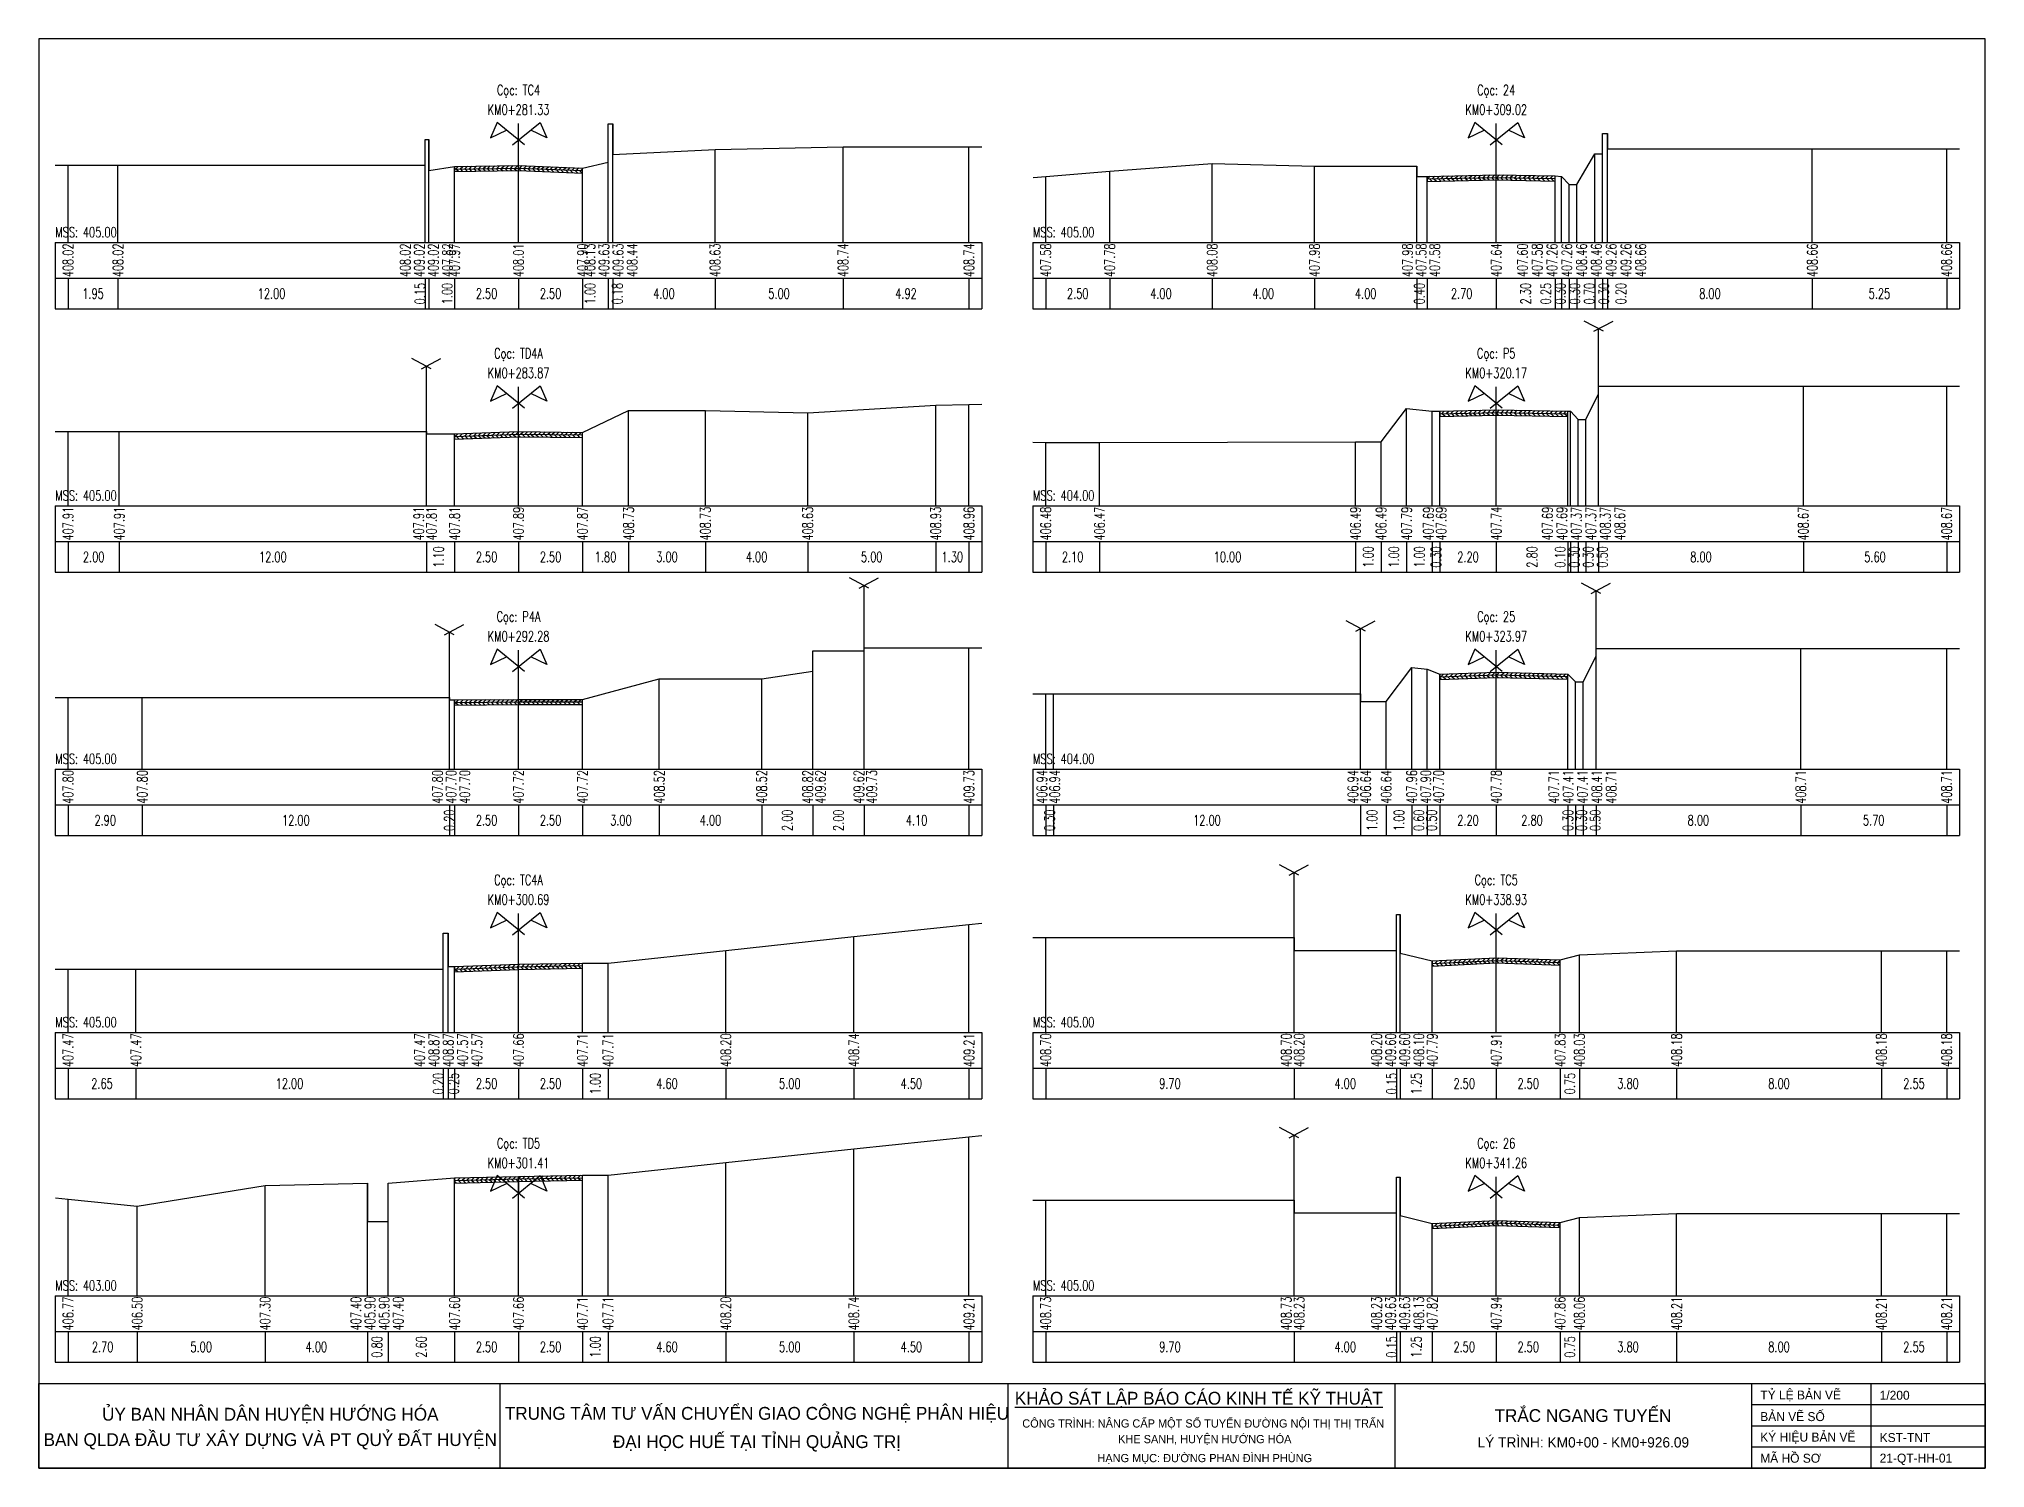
# Model space of a CAD drawing. Header units: centimetres. Extents: x 556321 to 560034, y 1839250 to 1840516.
# Drawn here: x 558425.9 to 558502, y 1839589.3 to 1839645.1 of the extents above; entities that cross this region are included whole.
import ezdxf
from ezdxf.enums import TextEntityAlignment as Align

# ---------------------------------------------------------------- set-up
doc = ezdxf.new("R2010")
doc.units = ezdxf.units.CM
doc.header["$MEASUREMENT"] = 0
doc.linetypes.add('KTTN$0$HIDDEN2', pattern=[0.1875, 0.125, -0.0625])
for name, color, linetype in [('AoDuongCu1', 1, 'Continuous'), ('AoDuongCu2', 2, 'Continuous'), ('DAU_CO', 3, 'Continuous'), ('entdauco', 3, 'Continuous'), ('ENTGOCTUYEN', 7, 'Continuous'), ('ENTPLINETUYEN', 1, 'Continuous'), ('enttntunhien', 3, 'Continuous'), ('KH_VAT', 8, 'Continuous'), ('KHUNGTEN', 1, 'Continuous'), ('KTTN$0$KHUNGTEN', 1, 'Continuous'), ('KTTN$0$NETKHUAT', 3, 'KTTN$0$HIDDEN2'), ('linedongtn', 8, 'Continuous'), ('MSSTracNgang', 5, 'Continuous'), ('plinetntn', 3, 'Continuous'), ('TuyenPDP_CDTN', 7, 'Continuous')]:
    doc.layers.add(name, color=color, linetype=linetype)
doc.styles.add('CHUSO', font='Vnsimple.shx', dxfattribs={"width": 0.7})
doc.styles.add('Khung ten', font='VHAVANB_3.TTF')
doc.styles.add('KTTN$0$Khung ten', font='VHAVANB_3.TTF')
doc.styles.add('TENCOC', font='vnsimple.shx', dxfattribs={"width": 0.7})
pattern_1 = [(45, (554573.0184, 1840687.18078), (-0.0883883476, 0.0883883476), [])]
pattern_2 = [(135, (554573.0184, 1840687.18078), (-0.0883883476, -0.0883883476), [])]

msp = doc.modelspace()

# ---------------------------------------------------------------- texts
at = {"layer": 'entdauco', "style": 'TENCOC', "width": 0.7}
for s, p in [('Cäc: TC4', (558444.671, 1839643.077)), ('Cäc: 24', (558482.871, 1839643.077)), ('KM0+281.33', (558444.671, 1839642.357)), ('KM0+309.02', (558482.871, 1839642.357)), ('Cäc: TD4A', (558444.671, 1839632.789)), ('Cäc: P5', (558482.871, 1839632.789)), ('KM0+283.87', (558444.671, 1839632.069)), ('KM0+320.17', (558482.871, 1839632.069)), ('Cäc: P4A', (558444.671, 1839622.501)), ('Cäc: 25', (558482.871, 1839622.501)), ('KM0+292.28', (558444.671, 1839621.781)), ('KM0+323.97', (558482.871, 1839621.781)), ('Cäc: TC4A', (558444.671, 1839612.213)), ('Cäc: TC5', (558482.871, 1839612.213)), ('KM0+300.69', (558444.671, 1839611.493)), ('KM0+338.93', (558482.871, 1839611.493)), ('Cäc: TD5', (558444.671, 1839601.925)), ('Cäc: 26', (558482.871, 1839601.925)), ('KM0+301.41', (558444.671, 1839601.205)), ('KM0+341.26', (558482.871, 1839601.205))]:
    msp.add_text(s, height=0.4, dxfattribs=at).set_placement(p, align=Align.MIDDLE)
at = {"layer": 'enttntunhien', "color": 3, "style": 'CHUSO', "width": 0.7}
for s, p in [('408.02', (558427.071, 1839636.469)), ('408.02', (558429.021, 1839636.469)), ('408.02', (558440.246, 1839636.469)), ('409.02', (558440.796, 1839636.469)), ('409.02', (558441.346, 1839636.469)), ('407.82', (558441.896, 1839636.469)), ('407.97', (558442.171, 1839636.469)), ('408.01', (558444.671, 1839636.469)), ('407.90', (558447.171, 1839636.469)), ('408.13', (558447.461, 1839636.469)), ('409.63', (558448.011, 1839636.469)), ('409.63', (558448.561, 1839636.469)), ('408.44', (558449.111, 1839636.469)), ('408.63', (558452.351, 1839636.469)), ('408.74', (558457.351, 1839636.469)), ('408.74', (558462.271, 1839636.469)), ('407.58', (558465.271, 1839636.469)), ('407.78', (558467.771, 1839636.469)), ('408.08', (558471.771, 1839636.469)), ('407.98', (558475.771, 1839636.469)), ('407.98', (558479.405, 1839636.469)), ('407.58', (558479.938, 1839636.469)), ('407.58', (558480.471, 1839636.469)), ('407.64', (558482.871, 1839636.469)), ('407.60', (558483.896, 1839636.469)), ('407.58', (558484.474, 1839636.469)), ('407.26', (558485.052, 1839636.469)), ('407.26', (558485.63, 1839636.469)), ('408.46', (558486.208, 1839636.469)), ('408.46', (558486.785, 1839636.469)), ('409.26', (558487.363, 1839636.469)), ('409.26', (558487.941, 1839636.469)), ('408.66', (558488.519, 1839636.469)), ('408.66', (558495.221, 1839636.469)), ('408.66', (558500.471, 1839636.469)), ('0.15', (558440.817, 1839635.169)), ('1.00', (558441.884, 1839635.169)), ('1.00', (558447.466, 1839635.169)), ('0.18', (558448.533, 1839635.169)), ('0.40', (558479.871, 1839635.169)), ('2.30', (558484.021, 1839635.169)), ('0.25', (558484.809, 1839635.169)), ('0.30', (558485.376, 1839635.169)), ('0.30', (558485.942, 1839635.169)), ('0.70', (558486.509, 1839635.169)), ('0.30', (558487.076, 1839635.169)), ('0.20', (558487.742, 1839635.169)), ('407.91', (558427.071, 1839626.181)), ('407.91', (558429.071, 1839626.181)), ('407.91', (558440.771, 1839626.181)), ('407.81', (558441.271, 1839626.181)), ('407.81', (558442.171, 1839626.181)), ('407.89', (558444.671, 1839626.181)), ('407.87', (558447.171, 1839626.181)), ('408.73', (558448.971, 1839626.181)), ('408.73', (558451.971, 1839626.181)), ('408.63', (558455.971, 1839626.181)), ('408.93', (558460.971, 1839626.181)), ('408.96', (558462.271, 1839626.181)), ('406.48', (558465.271, 1839626.181)), ('406.47', (558467.371, 1839626.181)), ('406.49', (558477.371, 1839626.181)), ('406.49', (558478.371, 1839626.181)), ('407.79', (558479.371, 1839626.181)), ('407.69', (558480.221, 1839626.181)), ('407.69', (558480.721, 1839626.181)), ('407.74', (558482.871, 1839626.181)), ('407.69', (558484.871, 1839626.181)), ('407.69', (558485.438, 1839626.181)), ('407.37', (558486.005, 1839626.181)), ('407.37', (558486.571, 1839626.181)), ('408.37', (558487.138, 1839626.181)), ('408.67', (558487.705, 1839626.181)), ('408.67', (558494.871, 1839626.181)), ('408.67', (558500.471, 1839626.181)), ('1.10', (558441.546, 1839624.881)), ('1.00', (558477.871, 1839624.881)), ('1.00', (558478.871, 1839624.881)), ('1.00', (558479.871, 1839624.881)), ('0.30', (558480.521, 1839624.881)), ('2.80', (558484.271, 1839624.881)), ('0.10', (558485.371, 1839624.881)), ('0.30', (558485.921, 1839624.881)), ('0.30', (558486.471, 1839624.881)), ('0.50', (558487.021, 1839624.881)), ('407.80', (558427.071, 1839615.893)), ('407.80', (558429.971, 1839615.893)), ('407.80', (558441.505, 1839615.893)), ('407.70', (558442.038, 1839615.893)), ('407.70', (558442.571, 1839615.893)), ('407.72', (558444.671, 1839615.893)), ('407.72', (558447.171, 1839615.893)), ('408.52', (558450.171, 1839615.893)), ('408.52', (558454.171, 1839615.893)), ('408.82', (558455.971, 1839615.893)), ('409.62', (558456.471, 1839615.893)), ('409.62', (558457.971, 1839615.893)), ('409.73', (558458.471, 1839615.893)), ('409.73', (558462.271, 1839615.893)), ('406.94', (558465.121, 1839615.893)), ('406.94', (558465.621, 1839615.893)), ('406.94', (558477.271, 1839615.893)), ('406.64', (558477.771, 1839615.893)), ('406.64', (558478.571, 1839615.893)), ('407.96', (558479.571, 1839615.893)), ('407.90', (558480.121, 1839615.893)), ('407.70', (558480.621, 1839615.893)), ('407.78', (558482.871, 1839615.893)), ('407.71', (558485.121, 1839615.893)), ('407.41', (558485.681, 1839615.893)), ('407.41', (558486.241, 1839615.893)), ('408.41', (558486.801, 1839615.893)), ('408.71', (558487.361, 1839615.893)), ('408.71', (558494.771, 1839615.893)), ('408.71', (558500.471, 1839615.893)), ('0.20', (558441.971, 1839614.593)), ('2.00', (558455.171, 1839614.593)), ('2.00', (558457.171, 1839614.593)), ('0.30', (558465.421, 1839614.593)), ('1.00', (558478.021, 1839614.593)), ('1.00', (558479.071, 1839614.593)), ('0.60', (558479.846, 1839614.593)), ('0.50', (558480.346, 1839614.593)), ('0.30', (558485.671, 1839614.593)), ('0.30', (558486.205, 1839614.593)), ('0.50', (558486.738, 1839614.593)), ('407.47', (558427.071, 1839605.605)), ('407.47', (558429.721, 1839605.605)), ('407.47', (558440.806, 1839605.605)), ('408.87', (558441.366, 1839605.605)), ('408.87', (558441.926, 1839605.605)), ('407.57', (558442.486, 1839605.605)), ('407.57', (558443.046, 1839605.605)), ('407.66', (558444.671, 1839605.605)), ('407.71', (558447.171, 1839605.605)), ('407.71', (558448.171, 1839605.605)), ('408.20', (558452.771, 1839605.605)), ('408.74', (558457.771, 1839605.605)), ('409.21', (558462.271, 1839605.605)), ('408.70', (558465.271, 1839605.605)), ('408.70', (558474.671, 1839605.605)), ('408.20', (558475.171, 1839605.605)), ('408.20', (558478.196, 1839605.605)), ('409.60', (558478.746, 1839605.605)), ('409.60', (558479.296, 1839605.605)), ('408.10', (558479.846, 1839605.605)), ('407.79', (558480.371, 1839605.605)), ('407.91', (558482.871, 1839605.605)), ('407.83', (558485.371, 1839605.605)), ('408.03', (558486.121, 1839605.605)), ('408.18', (558489.921, 1839605.605)), ('408.18', (558497.921, 1839605.605)), ('408.18', (558500.471, 1839605.605)), ('0.20', (558441.534, 1839604.305)), ('0.25', (558442.134, 1839604.305)), ('1.00', (558447.671, 1839604.305)), ('0.15', (558478.784, 1839604.305)), ('1.25', (558479.746, 1839604.305)), ('0.75', (558485.746, 1839604.305)), ('406.77', (558427.071, 1839595.317)), ('406.50', (558429.771, 1839595.317)), ('407.30', (558434.771, 1839595.317)), ('407.40', (558438.321, 1839595.317)), ('405.90', (558438.871, 1839595.317)), ('405.90', (558439.421, 1839595.317)), ('407.40', (558439.971, 1839595.317)), ('407.60', (558442.171, 1839595.317)), ('407.66', (558444.671, 1839595.317)), ('407.71', (558447.171, 1839595.317)), ('407.71', (558448.171, 1839595.317)), ('408.20', (558452.771, 1839595.317)), ('408.74', (558457.771, 1839595.317)), ('409.21', (558462.271, 1839595.317)), ('408.73', (558465.271, 1839595.317)), ('408.73', (558474.671, 1839595.317)), ('408.23', (558475.171, 1839595.317)), ('408.23', (558478.196, 1839595.317)), ('409.63', (558478.746, 1839595.317)), ('409.63', (558479.296, 1839595.317)), ('408.13', (558479.846, 1839595.317)), ('407.82', (558480.371, 1839595.317)), ('407.94', (558482.871, 1839595.317)), ('407.86', (558485.371, 1839595.317)), ('408.06', (558486.121, 1839595.317)), ('408.21', (558489.921, 1839595.317)), ('408.21', (558497.921, 1839595.317)), ('408.21', (558500.471, 1839595.317)), ('0.80', (558439.138, 1839594.017)), ('2.60', (558440.871, 1839594.017)), ('1.00', (558447.671, 1839594.017)), ('0.15', (558478.784, 1839594.017)), ('1.25', (558479.746, 1839594.017)), ('0.75', (558485.746, 1839594.017))]:
    msp.add_text(s, height=0.4, rotation=90, dxfattribs=at).set_placement(p, align=Align.MIDDLE)
for s, p in [('1.95', (558428.046, 1839635.169)), ('12.00', (558435.021, 1839635.169)), ('2.50', (558443.421, 1839635.169)), ('2.50', (558445.921, 1839635.169)), ('4.00', (558450.351, 1839635.169)), ('5.00', (558454.851, 1839635.169)), ('4.92', (558459.811, 1839635.169)), ('2.50', (558466.521, 1839635.169)), ('4.00', (558469.771, 1839635.169)), ('4.00', (558473.771, 1839635.169)), ('4.00', (558477.771, 1839635.169)), ('2.70', (558481.521, 1839635.169)), ('8.00', (558491.221, 1839635.169)), ('5.25', (558497.846, 1839635.169)), ('2.00', (558428.071, 1839624.881)), ('12.00', (558435.071, 1839624.881)), ('2.50', (558443.421, 1839624.881)), ('2.50', (558445.921, 1839624.881)), ('1.80', (558448.071, 1839624.881)), ('3.00', (558450.471, 1839624.881)), ('4.00', (558453.971, 1839624.881)), ('5.00', (558458.471, 1839624.881)), ('1.30', (558461.621, 1839624.881)), ('2.10', (558466.321, 1839624.881)), ('10.00', (558472.371, 1839624.881)), ('2.20', (558481.771, 1839624.881)), ('8.00', (558490.871, 1839624.881)), ('5.60', (558497.671, 1839624.881)), ('2.90', (558428.521, 1839614.593)), ('12.00', (558435.971, 1839614.593)), ('2.50', (558443.421, 1839614.593)), ('2.50', (558445.921, 1839614.593)), ('3.00', (558448.671, 1839614.593)), ('4.00', (558452.171, 1839614.593)), ('4.10', (558460.221, 1839614.593)), ('12.00', (558471.571, 1839614.593)), ('2.20', (558481.771, 1839614.593)), ('2.80', (558484.271, 1839614.593)), ('8.00', (558490.771, 1839614.593)), ('5.70', (558497.621, 1839614.593)), ('2.65', (558428.396, 1839604.305)), ('12.00', (558435.721, 1839604.305)), ('2.50', (558443.421, 1839604.305)), ('2.50', (558445.921, 1839604.305)), ('4.60', (558450.471, 1839604.305)), ('5.00', (558455.271, 1839604.305)), ('4.50', (558460.021, 1839604.305)), ('9.70', (558470.121, 1839604.305)), ('4.00', (558476.971, 1839604.305)), ('2.50', (558481.621, 1839604.305)), ('2.50', (558484.121, 1839604.305)), ('3.80', (558488.021, 1839604.305)), ('8.00', (558493.921, 1839604.305)), ('2.55', (558499.196, 1839604.305)), ('2.70', (558428.421, 1839594.017)), ('5.00', (558432.271, 1839594.017)), ('4.00', (558436.771, 1839594.017)), ('2.50', (558443.421, 1839594.017)), ('2.50', (558445.921, 1839594.017)), ('4.60', (558450.471, 1839594.017)), ('5.00', (558455.271, 1839594.017)), ('4.50', (558460.021, 1839594.017)), ('9.70', (558470.121, 1839594.017)), ('4.00', (558476.971, 1839594.017)), ('2.50', (558481.621, 1839594.017)), ('2.50', (558484.121, 1839594.017)), ('3.80', (558488.021, 1839594.017)), ('8.00', (558493.921, 1839594.017)), ('2.55', (558499.196, 1839594.017))]:
    msp.add_text(s, height=0.4, dxfattribs=at).set_placement(p, align=Align.MIDDLE)
at = {"layer": 'MSSTracNgang', "color": 3, "style": 'CHUSO', "width": 0.7}
for s, p in [('MSS: 405.00', (558426.571, 1839637.369)), ('MSS: 405.00', (558464.771, 1839637.369)), ('MSS: 405.00', (558426.571, 1839627.081)), ('MSS: 404.00', (558464.771, 1839627.081)), ('MSS: 405.00', (558426.571, 1839616.793)), ('MSS: 404.00', (558464.771, 1839616.793)), ('MSS: 405.00', (558426.571, 1839606.505)), ('MSS: 405.00', (558464.771, 1839606.505)), ('MSS: 403.00', (558426.571, 1839596.217)), ('MSS: 405.00', (558464.771, 1839596.217))]:
    msp.add_text(s, height=0.4, dxfattribs=at).set_placement(p)

# ---------------------------------------------------------------- blocks, each defined once
blk = doc.blocks.new('A$C23B26463')
at = {"layer": 'KTTN$0$KHUNGTEN', "color": 7}
for p, q in [((-0.944, 2.953), (-0.944, 6.258)), ((18.913, 2.953), (18.913, 6.258)), ((34.032, 2.953), (34.032, 6.258)), ((47.968, 2.953), (47.968, 6.258)), ((52.635, 2.953), (52.635, 6.258))]:
    blk.add_line(p, q, dxfattribs=at)
at = {"layer": 'KTTN$0$KHUNGTEN', "color": 10}
blk.add_lwpolyline([(57.079, 2.953), (57.079, 58.791), (-18.961, 58.791), (-18.961, 2.953)], close=True, dxfattribs=at)
at = {"layer": 'KTTN$0$KHUNGTEN', "color": 4}
blk.add_lwpolyline([(-18.961, 6.258), (57.079, 6.258), (57.079, 2.953), (-18.961, 2.953), (-18.961, 6.258)], dxfattribs=at)
at = {"layer": 'KTTN$0$KHUNGTEN', "color": 7}
for points in [[(47.968, 5.432), (57.079, 5.432)], [(47.968, 4.606), (57.079, 4.606)], [(47.968, 3.78), (57.079, 3.78)]]:
    blk.add_lwpolyline(points, dxfattribs=at)
at = {"layer": 'ENTGOCTUYEN', "color": 3, "style": 'Khung ten'}
blk.add_text('kst-tnt', height=0.35, dxfattribs=at).set_placement((52.961, 4.145), align=Align.MIDDLE_LEFT)
at = {"layer": 'ENTPLINETUYEN', "color": 7, "style": 'Khung ten'}
for s, p in [('c«ng tr×nh: n©ng cÊp mét sè tuyÕn ®\xadêng néi thÞ thÞ trÊn ', (26.591, 4.697)), ('khe sanh, huyÖn h\xadíng hãa', (26.591, 4.085))]:
    blk.add_text(s, height=0.32, dxfattribs=at).set_placement(p, align=Align.MIDDLE_CENTER)
at = {"layer": 'ENTPLINETUYEN', "style": 'Khung ten'}
blk.add_text('h¹ng môc: ®\xadêng phan ®×nh phïng', height=0.32, dxfattribs=at).set_placement((26.591, 3.344), align=Align.MIDDLE_CENTER)
at = {"layer": 'KHUNGTEN', "color": 7, "style": 'Khung ten'}
for s, height, p in [('tr¾c ngang tuyÕn', 0.5, (41.368, 5.004)), ('Lý tr×nh: km0+00 - KM0+926.09', 0.4, (41.382, 3.958))]:
    blk.add_text(s, height=height, dxfattribs=at).set_placement(p, align=Align.MIDDLE_CENTER)
at = {"layer": 'KTTN$0$KHUNGTEN', "color": 7, "style": 'KTTN$0$Khung ten'}
for s, p in [('tû lÖ b¶n vÏ', (48.3, 5.808)), ('1/200', (52.961, 5.798)), ('b¶n vÏ sè', (48.294, 4.964)), ('Ký hiÖu b¶n vÏ', (48.294, 4.163)), ('m· hå s¬', (48.294, 3.337)), ('21-QT-hh-01', (52.961, 3.343))]:
    blk.add_text(s, height=0.35, dxfattribs=at).set_placement(p, align=Align.MIDDLE_LEFT)
blk.add_text('%%UKH¶O S¸T LËP B¸O C¸O KINH TÕ Kü THUËT', height=0.5, dxfattribs=at).set_placement((26.357, 5.682), align=Align.MIDDLE_CENTER)
at = {"layer": 'KTTN$0$NETKHUAT', "color": 7, "style": 'KTTN$0$Khung ten'}
for s, p in [('ñY BAN NH¢n D¢N huyÖn h\xadíng hãa', (-9.92, 5.057)), ('trung t©m t\xad vÊn chuyÓn giao c«ng nghÖ ph©n hiÖu', (9.095, 5.091)), ('ban qlda §ÇU T¦ X¢Y DùNG vµ pt quû ®Êt huyÖn', (-9.922, 4.065)), ('®¹i häc huÕ t¹i tØnh qu¶ng trÞ', (9.095, 3.985))]:
    blk.add_text(s, height=0.5, dxfattribs=at).set_placement(p, align=Align.MIDDLE_CENTER)
blk = doc.blocks.new('DauCo')
at = {"layer": 'DAU_CO', "linetype": 'Continuous'}
blk.add_line((0, 0), (0, 1.29), dxfattribs=at)
for points in [[(0.47, -0.38), (-1.68, 1.38), (-2.2, 0.17), (-0.95, 0.77)], [(-0.47, -0.38), (1.68, 1.38), (2.2, 0.17), (0.95, 0.77)]]:
    blk.add_lwpolyline(points, dxfattribs=at)
blk = doc.blocks.new('nha')
at = {"layer": 'KH_VAT', "color": 6}
for points in [[(0.188, 2.442), (-0.564, 2.844)], [(-0.188, 2.442), (0.564, 2.844)], [(0, 0), (0, 2.542)]]:
    blk.add_lwpolyline(points, dxfattribs=at)

# ---------------------------------------------------------------- hatches: boundary and pattern name
at = {"layer": 'AoDuongCu1'}
h = msp.add_hatch(dxfattribs=at)
h.set_pattern_fill('ANSI31', color=256, style=0)
h.set_pattern_definition(pattern_1)
h.paths.add_polyline_path([(558442.171, 1839640.135), (558444.671, 1839640.174), (558447.171, 1839640.074), (558447.171, 1839639.974), (558444.671, 1839640.074), (558442.171, 1839640.035)])
h = msp.add_hatch(dxfattribs=at)
h.set_pattern_fill('ANSI31', color=256, style=0)
h.set_pattern_definition(pattern_1)
h.paths.add_polyline_path([(558480.171, 1839639.75), (558482.871, 1839639.81), (558485.171, 1839639.767), (558485.171, 1839639.667), (558482.871, 1839639.71), (558480.171, 1839639.65)])
h = msp.add_hatch(dxfattribs=at)
h.set_pattern_fill('ANSI31', color=256, style=0)
h.set_pattern_definition(pattern_1)
h.paths.add_polyline_path([(558480.671, 1839630.574), (558482.871, 1839630.624), (558485.671, 1839630.574), (558485.671, 1839630.474), (558482.871, 1839630.524), (558480.671, 1839630.474)])
h = msp.add_hatch(dxfattribs=at)
h.set_pattern_fill('ANSI31', color=256, style=0)
h.set_pattern_definition(pattern_1)
h.paths.add_polyline_path([(558442.171, 1839629.686), (558444.671, 1839629.776), (558447.171, 1839629.746), (558447.171, 1839629.646), (558444.671, 1839629.676), (558442.171, 1839629.586)])
h = msp.add_hatch(dxfattribs=at)
h.set_pattern_fill('ANSI31', color=256, style=0)
h.set_pattern_definition(pattern_1)
h.paths.add_polyline_path([(558480.671, 1839620.296), (558482.871, 1839620.376), (558485.671, 1839620.306), (558485.671, 1839620.206), (558482.871, 1839620.276), (558480.671, 1839620.196)])
h = msp.add_hatch(dxfattribs=at)
h.set_pattern_fill('ANSI31', color=256, style=0)
h.set_pattern_definition(pattern_1)
h.paths.add_polyline_path([(558442.171, 1839619.295), (558444.671, 1839619.316), (558447.171, 1839619.316), (558447.171, 1839619.216), (558444.671, 1839619.216), (558442.171, 1839619.195)])
h = msp.add_hatch(dxfattribs=at)
h.set_pattern_fill('ANSI31', color=256, style=0)
h.set_pattern_definition(pattern_1)
h.paths.add_polyline_path([(558480.371, 1839609.096), (558482.871, 1839609.216), (558485.371, 1839609.136), (558485.371, 1839609.036), (558482.871, 1839609.116), (558480.371, 1839608.996)])
h = msp.add_hatch(dxfattribs=at)
h.set_pattern_fill('ANSI31', color=256, style=0)
h.set_pattern_definition(pattern_1)
h.paths.add_polyline_path([(558442.171, 1839608.875), (558444.671, 1839608.965), (558447.171, 1839609.015), (558447.171, 1839608.915), (558444.671, 1839608.865), (558442.171, 1839608.775)])
h = msp.add_hatch(dxfattribs=at)
h.set_pattern_fill('ANSI31', color=256, style=0)
h.set_pattern_definition(pattern_1)
h.paths.add_polyline_path([(558442.171, 1839600.617), (558444.671, 1839600.677), (558447.171, 1839600.727), (558447.171, 1839600.627), (558444.671, 1839600.577), (558442.171, 1839600.517)])
h = msp.add_hatch(dxfattribs=at)
h.set_pattern_fill('ANSI31', color=256, style=0)
h.set_pattern_definition(pattern_1)
h.paths.add_polyline_path([(558480.371, 1839598.838), (558482.871, 1839598.958), (558485.371, 1839598.878), (558485.371, 1839598.778), (558482.871, 1839598.858), (558480.371, 1839598.738)])
at = {"layer": 'AoDuongCu2'}
h = msp.add_hatch(dxfattribs=at)
h.set_pattern_fill('ANSI31', color=256, angle=90, style=0)
h.set_pattern_definition(pattern_2)
h.paths.add_polyline_path([(558442.171, 1839640.035), (558444.671, 1839640.074), (558447.171, 1839639.974), (558447.171, 1839639.874), (558444.671, 1839639.974), (558442.171, 1839639.935)])
h = msp.add_hatch(dxfattribs=at)
h.set_pattern_fill('ANSI31', color=256, angle=90, style=0)
h.set_pattern_definition(pattern_2)
h.paths.add_polyline_path([(558480.171, 1839639.65), (558482.871, 1839639.71), (558485.171, 1839639.667), (558485.171, 1839639.567), (558482.871, 1839639.61), (558480.171, 1839639.55)])
h = msp.add_hatch(dxfattribs=at)
h.set_pattern_fill('ANSI31', color=256, angle=90, style=0)
h.set_pattern_definition(pattern_2)
h.paths.add_polyline_path([(558480.671, 1839630.474), (558482.871, 1839630.524), (558485.671, 1839630.474), (558485.671, 1839630.374), (558482.871, 1839630.424), (558480.671, 1839630.374)])
h = msp.add_hatch(dxfattribs=at)
h.set_pattern_fill('ANSI31', color=256, angle=90, style=0)
h.set_pattern_definition(pattern_2)
h.paths.add_polyline_path([(558442.171, 1839629.586), (558444.671, 1839629.676), (558447.171, 1839629.646), (558447.171, 1839629.546), (558444.671, 1839629.576), (558442.171, 1839629.486)])
h = msp.add_hatch(dxfattribs=at)
h.set_pattern_fill('ANSI31', color=256, angle=90, style=0)
h.set_pattern_definition(pattern_2)
h.paths.add_polyline_path([(558480.671, 1839620.196), (558482.871, 1839620.276), (558485.671, 1839620.206), (558485.671, 1839620.106), (558482.871, 1839620.176), (558480.671, 1839620.096)])
h = msp.add_hatch(dxfattribs=at)
h.set_pattern_fill('ANSI31', color=256, angle=90, style=0)
h.set_pattern_definition(pattern_2)
h.paths.add_polyline_path([(558442.171, 1839619.195), (558444.671, 1839619.216), (558447.171, 1839619.216), (558447.171, 1839619.116), (558444.671, 1839619.116), (558442.171, 1839619.095)])
h = msp.add_hatch(dxfattribs=at)
h.set_pattern_fill('ANSI31', color=256, angle=90, style=0)
h.set_pattern_definition(pattern_2)
h.paths.add_polyline_path([(558480.371, 1839608.996), (558482.871, 1839609.116), (558485.371, 1839609.036), (558485.371, 1839608.936), (558482.871, 1839609.016), (558480.371, 1839608.896)])
h = msp.add_hatch(dxfattribs=at)
h.set_pattern_fill('ANSI31', color=256, angle=90, style=0)
h.set_pattern_definition(pattern_2)
h.paths.add_polyline_path([(558442.171, 1839608.775), (558444.671, 1839608.865), (558447.171, 1839608.915), (558447.171, 1839608.815), (558444.671, 1839608.765), (558442.171, 1839608.675)])
h = msp.add_hatch(dxfattribs=at)
h.set_pattern_fill('ANSI31', color=256, angle=90, style=0)
h.set_pattern_definition(pattern_2)
h.paths.add_polyline_path([(558442.171, 1839600.517), (558444.671, 1839600.577), (558447.171, 1839600.627), (558447.171, 1839600.527), (558444.671, 1839600.477), (558442.171, 1839600.417)])
h = msp.add_hatch(dxfattribs=at)
h.set_pattern_fill('ANSI31', color=256, angle=90, style=0)
h.set_pattern_definition(pattern_2)
h.paths.add_polyline_path([(558480.371, 1839598.738), (558482.871, 1839598.858), (558485.371, 1839598.778), (558485.371, 1839598.678), (558482.871, 1839598.758), (558480.371, 1839598.638)])

# ---------------------------------------------------------------- linework, layer by layer
at = {"layer": 'AoDuongCu1'}
for points in [[(558442.171, 1839640.035), (558444.671, 1839640.074), (558447.171, 1839639.974)], [(558480.171, 1839639.65), (558482.871, 1839639.71), (558485.171, 1839639.667)], [(558480.671, 1839630.474), (558482.871, 1839630.524), (558485.671, 1839630.474)], [(558442.171, 1839629.586), (558444.671, 1839629.676), (558447.171, 1839629.646)], [(558480.671, 1839620.196), (558482.871, 1839620.276), (558485.671, 1839620.206)], [(558442.171, 1839619.195), (558444.671, 1839619.216), (558447.171, 1839619.216)], [(558480.371, 1839608.996), (558482.871, 1839609.116), (558485.371, 1839609.036)], [(558442.171, 1839608.775), (558444.671, 1839608.865), (558447.171, 1839608.915)], [(558442.171, 1839600.517), (558444.671, 1839600.577), (558447.171, 1839600.627)], [(558480.371, 1839598.738), (558482.871, 1839598.858), (558485.371, 1839598.778)]]:
    msp.add_lwpolyline(points, dxfattribs=at)
at = {"layer": 'AoDuongCu2'}
for points in [[(558442.171, 1839640.135), (558442.171, 1839639.935), (558444.671, 1839639.974), (558447.171, 1839639.874), (558447.171, 1839640.074)], [(558480.171, 1839639.75), (558480.171, 1839639.55), (558482.871, 1839639.61), (558485.171, 1839639.567), (558485.171, 1839639.767)], [(558480.671, 1839630.574), (558480.671, 1839630.374), (558482.871, 1839630.424), (558485.671, 1839630.374), (558485.671, 1839630.574)], [(558442.171, 1839629.686), (558442.171, 1839629.486), (558444.671, 1839629.576), (558447.171, 1839629.546), (558447.171, 1839629.746)], [(558480.671, 1839620.296), (558480.671, 1839620.096), (558482.871, 1839620.176), (558485.671, 1839620.106), (558485.671, 1839620.306)], [(558442.171, 1839619.295), (558442.171, 1839619.095), (558444.671, 1839619.116), (558447.171, 1839619.116), (558447.171, 1839619.316)], [(558480.371, 1839609.096), (558480.371, 1839608.896), (558482.871, 1839609.016), (558485.371, 1839608.936), (558485.371, 1839609.136)], [(558442.171, 1839608.875), (558442.171, 1839608.675), (558444.671, 1839608.765), (558447.171, 1839608.815), (558447.171, 1839609.015)], [(558442.171, 1839600.617), (558442.171, 1839600.417), (558444.671, 1839600.477), (558447.171, 1839600.527), (558447.171, 1839600.727)], [(558480.371, 1839598.838), (558480.371, 1839598.638), (558482.871, 1839598.758), (558485.371, 1839598.678), (558485.371, 1839598.878)]]:
    msp.add_lwpolyline(points, dxfattribs=at)
at = {"layer": 'entdauco'}
for p, q in [((558444.671, 1839640.174), (558444.671, 1839641.169)), ((558482.871, 1839639.81), (558482.871, 1839641.169)), ((558444.671, 1839629.776), (558444.671, 1839630.881)), ((558482.871, 1839630.624), (558482.871, 1839630.881)), ((558444.671, 1839619.316), (558444.671, 1839620.593)), ((558482.871, 1839620.376), (558482.871, 1839620.593)), ((558444.671, 1839608.965), (558444.671, 1839610.305)), ((558482.871, 1839609.216), (558482.871, 1839610.305)), ((558444.671, 1839600.677), (558444.671, 1839600.017)), ((558482.871, 1839598.958), (558482.871, 1839600.017))]:
    msp.add_line(p, q, dxfattribs=at)
at = {"layer": 'enttntunhien'}
for p, q in [((558426.571, 1839637.169), (558462.771, 1839637.169)), ((558426.571, 1839637.169), (558426.571, 1839634.569)), ((558462.771, 1839637.169), (558462.771, 1839634.569)), ((558464.771, 1839637.169), (558500.971, 1839637.169)), ((558464.771, 1839637.169), (558464.771, 1839634.569)), ((558500.971, 1839637.169), (558500.971, 1839634.569)), ((558426.571, 1839635.769), (558462.771, 1839635.769)), ((558464.771, 1839635.769), (558500.971, 1839635.769)), ((558426.571, 1839634.569), (558462.771, 1839634.569)), ((558464.771, 1839634.569), (558500.971, 1839634.569)), ((558426.571, 1839626.881), (558462.771, 1839626.881)), ((558426.571, 1839626.881), (558426.571, 1839624.281)), ((558462.771, 1839626.881), (558462.771, 1839624.281)), ((558464.771, 1839626.881), (558500.971, 1839626.881)), ((558464.771, 1839626.881), (558464.771, 1839624.281)), ((558500.971, 1839626.881), (558500.971, 1839624.281)), ((558426.571, 1839625.481), (558462.771, 1839625.481)), ((558464.771, 1839625.481), (558500.971, 1839625.481)), ((558426.571, 1839624.281), (558462.771, 1839624.281)), ((558464.771, 1839624.281), (558500.971, 1839624.281)), ((558426.571, 1839616.593), (558462.771, 1839616.593)), ((558426.571, 1839616.593), (558426.571, 1839613.993)), ((558462.771, 1839616.593), (558462.771, 1839613.993)), ((558464.771, 1839616.593), (558500.971, 1839616.593)), ((558464.771, 1839616.593), (558464.771, 1839613.993)), ((558500.971, 1839616.593), (558500.971, 1839613.993)), ((558426.571, 1839615.193), (558462.771, 1839615.193)), ((558464.771, 1839615.193), (558500.971, 1839615.193)), ((558426.571, 1839613.993), (558462.771, 1839613.993)), ((558464.771, 1839613.993), (558500.971, 1839613.993)), ((558426.571, 1839606.305), (558462.771, 1839606.305)), ((558426.571, 1839606.305), (558426.571, 1839603.705)), ((558462.771, 1839606.305), (558462.771, 1839603.705)), ((558464.771, 1839606.305), (558500.971, 1839606.305)), ((558464.771, 1839606.305), (558464.771, 1839603.705)), ((558500.971, 1839606.305), (558500.971, 1839603.705)), ((558426.571, 1839604.905), (558462.771, 1839604.905)), ((558464.771, 1839604.905), (558500.971, 1839604.905)), ((558426.571, 1839603.705), (558462.771, 1839603.705)), ((558464.771, 1839603.705), (558500.971, 1839603.705)), ((558426.571, 1839596.017), (558462.771, 1839596.017)), ((558426.571, 1839596.017), (558426.571, 1839593.417)), ((558462.771, 1839596.017), (558462.771, 1839593.417)), ((558464.771, 1839596.017), (558500.971, 1839596.017)), ((558464.771, 1839596.017), (558464.771, 1839593.417)), ((558500.971, 1839596.017), (558500.971, 1839593.417)), ((558426.571, 1839594.617), (558462.771, 1839594.617)), ((558464.771, 1839594.617), (558500.971, 1839594.617)), ((558426.571, 1839593.417), (558462.771, 1839593.417)), ((558464.771, 1839593.417), (558500.971, 1839593.417))]:
    msp.add_line(p, q, dxfattribs=at)
at = {"layer": 'enttntunhien', "color": 3}
for p, q in [((558427.071, 1839635.769), (558427.071, 1839634.569)), ((558429.021, 1839635.769), (558429.021, 1839634.569)), ((558441.021, 1839635.769), (558441.021, 1839634.569)), ((558441.171, 1839635.769), (558441.171, 1839634.569)), ((558442.171, 1839635.769), (558442.171, 1839634.569)), ((558444.671, 1839635.769), (558444.671, 1839634.569)), ((558447.171, 1839635.769), (558447.171, 1839634.569)), ((558448.171, 1839635.769), (558448.171, 1839634.569)), ((558448.351, 1839635.769), (558448.351, 1839634.569)), ((558452.351, 1839635.769), (558452.351, 1839634.569)), ((558457.351, 1839635.769), (558457.351, 1839634.569)), ((558462.271, 1839635.769), (558462.271, 1839634.569)), ((558465.271, 1839635.769), (558465.271, 1839634.569)), ((558467.771, 1839635.769), (558467.771, 1839634.569)), ((558471.771, 1839635.769), (558471.771, 1839634.569)), ((558475.771, 1839635.769), (558475.771, 1839634.569)), ((558479.771, 1839635.769), (558479.771, 1839634.569)), ((558480.171, 1839635.769), (558480.171, 1839634.569)), ((558482.871, 1839635.769), (558482.871, 1839634.569)), ((558485.171, 1839635.769), (558485.171, 1839634.569)), ((558485.421, 1839635.769), (558485.421, 1839634.569)), ((558485.721, 1839635.769), (558485.721, 1839634.569)), ((558486.021, 1839635.769), (558486.021, 1839634.569)), ((558486.721, 1839635.769), (558486.721, 1839634.569)), ((558487.021, 1839635.769), (558487.021, 1839634.569)), ((558487.221, 1839635.769), (558487.221, 1839634.569)), ((558495.221, 1839635.769), (558495.221, 1839634.569)), ((558500.471, 1839635.769), (558500.471, 1839634.569)), ((558427.071, 1839625.481), (558427.071, 1839624.281)), ((558429.071, 1839625.481), (558429.071, 1839624.281)), ((558441.071, 1839625.481), (558441.071, 1839624.281)), ((558442.171, 1839625.481), (558442.171, 1839624.281)), ((558444.671, 1839625.481), (558444.671, 1839624.281)), ((558447.171, 1839625.481), (558447.171, 1839624.281)), ((558448.971, 1839625.481), (558448.971, 1839624.281)), ((558451.971, 1839625.481), (558451.971, 1839624.281)), ((558455.971, 1839625.481), (558455.971, 1839624.281)), ((558460.971, 1839625.481), (558460.971, 1839624.281)), ((558462.271, 1839625.481), (558462.271, 1839624.281)), ((558465.271, 1839625.481), (558465.271, 1839624.281)), ((558467.371, 1839625.481), (558467.371, 1839624.281)), ((558477.371, 1839625.481), (558477.371, 1839624.281)), ((558478.371, 1839625.481), (558478.371, 1839624.281)), ((558479.371, 1839625.481), (558479.371, 1839624.281)), ((558480.371, 1839625.481), (558480.371, 1839624.281)), ((558480.671, 1839625.481), (558480.671, 1839624.281)), ((558482.871, 1839625.481), (558482.871, 1839624.281)), ((558485.671, 1839625.481), (558485.671, 1839624.281)), ((558485.771, 1839625.481), (558485.771, 1839624.281)), ((558486.071, 1839625.481), (558486.071, 1839624.281)), ((558486.371, 1839625.481), (558486.371, 1839624.281)), ((558486.871, 1839625.481), (558486.871, 1839624.281)), ((558494.871, 1839625.481), (558494.871, 1839624.281)), ((558500.471, 1839625.481), (558500.471, 1839624.281)), ((558427.071, 1839615.193), (558427.071, 1839613.993)), ((558429.971, 1839615.193), (558429.971, 1839613.993)), ((558441.971, 1839615.193), (558441.971, 1839613.993)), ((558442.171, 1839615.193), (558442.171, 1839613.993)), ((558444.671, 1839615.193), (558444.671, 1839613.993)), ((558447.171, 1839615.193), (558447.171, 1839613.993)), ((558450.171, 1839615.193), (558450.171, 1839613.993)), ((558454.171, 1839615.193), (558454.171, 1839613.993)), ((558456.171, 1839615.193), (558456.171, 1839613.993)), ((558458.171, 1839615.193), (558458.171, 1839613.993)), ((558462.271, 1839615.193), (558462.271, 1839613.993)), ((558465.271, 1839615.193), (558465.271, 1839613.993)), ((558465.571, 1839615.193), (558465.571, 1839613.993)), ((558477.571, 1839615.193), (558477.571, 1839613.993)), ((558478.571, 1839615.193), (558478.571, 1839613.993)), ((558479.571, 1839615.193), (558479.571, 1839613.993)), ((558480.171, 1839615.193), (558480.171, 1839613.993)), ((558480.671, 1839615.193), (558480.671, 1839613.993)), ((558482.871, 1839615.193), (558482.871, 1839613.993)), ((558485.671, 1839615.193), (558485.671, 1839613.993)), ((558485.971, 1839615.193), (558485.971, 1839613.993)), ((558486.271, 1839615.193), (558486.271, 1839613.993)), ((558486.771, 1839615.193), (558486.771, 1839613.993)), ((558494.771, 1839615.193), (558494.771, 1839613.993)), ((558500.471, 1839615.193), (558500.471, 1839613.993)), ((558427.071, 1839604.905), (558427.071, 1839603.705)), ((558429.721, 1839604.905), (558429.721, 1839603.705)), ((558441.721, 1839604.905), (558441.721, 1839603.705)), ((558441.921, 1839604.905), (558441.921, 1839603.705)), ((558442.171, 1839604.905), (558442.171, 1839603.705)), ((558444.671, 1839604.905), (558444.671, 1839603.705)), ((558447.171, 1839604.905), (558447.171, 1839603.705)), ((558448.171, 1839604.905), (558448.171, 1839603.705)), ((558452.771, 1839604.905), (558452.771, 1839603.705)), ((558457.771, 1839604.905), (558457.771, 1839603.705)), ((558462.271, 1839604.905), (558462.271, 1839603.705)), ((558465.271, 1839604.905), (558465.271, 1839603.705)), ((558474.971, 1839604.905), (558474.971, 1839603.705)), ((558478.971, 1839604.905), (558478.971, 1839603.705)), ((558479.121, 1839604.905), (558479.121, 1839603.705)), ((558480.371, 1839604.905), (558480.371, 1839603.705)), ((558482.871, 1839604.905), (558482.871, 1839603.705)), ((558485.371, 1839604.905), (558485.371, 1839603.705)), ((558486.121, 1839604.905), (558486.121, 1839603.705)), ((558489.921, 1839604.905), (558489.921, 1839603.705)), ((558497.921, 1839604.905), (558497.921, 1839603.705)), ((558500.471, 1839604.905), (558500.471, 1839603.705)), ((558427.071, 1839594.617), (558427.071, 1839593.417)), ((558429.771, 1839594.617), (558429.771, 1839593.417)), ((558434.771, 1839594.617), (558434.771, 1839593.417)), ((558438.771, 1839594.617), (558438.771, 1839593.417)), ((558439.571, 1839594.617), (558439.571, 1839593.417)), ((558442.171, 1839594.617), (558442.171, 1839593.417)), ((558444.671, 1839594.617), (558444.671, 1839593.417)), ((558447.171, 1839594.617), (558447.171, 1839593.417)), ((558448.171, 1839594.617), (558448.171, 1839593.417)), ((558452.771, 1839594.617), (558452.771, 1839593.417)), ((558457.771, 1839594.617), (558457.771, 1839593.417)), ((558462.271, 1839594.617), (558462.271, 1839593.417)), ((558465.271, 1839594.617), (558465.271, 1839593.417)), ((558474.971, 1839594.617), (558474.971, 1839593.417)), ((558478.971, 1839594.617), (558478.971, 1839593.417)), ((558479.121, 1839594.617), (558479.121, 1839593.417)), ((558480.371, 1839594.617), (558480.371, 1839593.417)), ((558482.871, 1839594.617), (558482.871, 1839593.417)), ((558485.371, 1839594.617), (558485.371, 1839593.417)), ((558486.121, 1839594.617), (558486.121, 1839593.417)), ((558489.921, 1839594.617), (558489.921, 1839593.417)), ((558497.921, 1839594.617), (558497.921, 1839593.417)), ((558500.471, 1839594.617), (558500.471, 1839593.417))]:
    msp.add_line(p, q, dxfattribs=at)
at = {"layer": 'linedongtn'}
for p, q in [((558448.171, 1839637.169), (558448.171, 1839641.804)), ((558448.351, 1839637.169), (558448.351, 1839641.804)), ((558441.021, 1839637.169), (558441.021, 1839641.185)), ((558441.171, 1839637.169), (558441.171, 1839641.185)), ((558487.021, 1839637.169), (558487.021, 1839641.427)), ((558487.221, 1839637.169), (558487.221, 1839641.427)), ((558448.171, 1839637.169), (558448.171, 1839640.304)), ((558448.351, 1839637.169), (558448.351, 1839640.604)), ((558452.351, 1839637.169), (558452.351, 1839640.804)), ((558457.351, 1839637.169), (558457.351, 1839640.904)), ((558462.271, 1839637.169), (558462.271, 1839640.904)), ((558486.721, 1839637.169), (558486.721, 1839640.627)), ((558487.021, 1839637.169), (558487.021, 1839640.627)), ((558487.221, 1839637.169), (558487.221, 1839640.827)), ((558495.221, 1839637.169), (558495.221, 1839640.827)), ((558500.471, 1839637.169), (558500.471, 1839640.827)), ((558427.071, 1839637.169), (558427.071, 1839640.185)), ((558429.021, 1839637.169), (558429.021, 1839640.185)), ((558441.021, 1839637.169), (558441.021, 1839640.185)), ((558441.171, 1839637.169), (558441.171, 1839639.985)), ((558442.171, 1839637.169), (558442.171, 1839640.135)), ((558444.671, 1839637.169), (558444.671, 1839640.174)), ((558447.171, 1839637.169), (558447.171, 1839640.074)), ((558465.271, 1839637.169), (558465.271, 1839639.75)), ((558467.771, 1839637.169), (558467.771, 1839639.95)), ((558471.771, 1839637.169), (558471.771, 1839640.25)), ((558475.771, 1839637.169), (558475.771, 1839640.15)), ((558479.771, 1839637.169), (558479.771, 1839640.15)), ((558479.771, 1839637.169), (558479.771, 1839639.75)), ((558480.171, 1839637.169), (558480.171, 1839639.75)), ((558482.871, 1839637.169), (558482.871, 1839639.81)), ((558485.171, 1839637.169), (558485.171, 1839639.767)), ((558485.421, 1839637.169), (558485.421, 1839639.747)), ((558485.721, 1839637.169), (558485.721, 1839639.427)), ((558486.021, 1839637.169), (558486.021, 1839639.427)), ((558486.871, 1839626.881), (558486.871, 1839631.554)), ((558486.871, 1839626.881), (558486.871, 1839631.254)), ((558494.871, 1839626.881), (558494.871, 1839631.554)), ((558500.471, 1839626.881), (558500.471, 1839631.554)), ((558448.971, 1839626.881), (558448.971, 1839630.606)), ((558451.971, 1839626.881), (558451.971, 1839630.606)), ((558455.971, 1839626.881), (558455.971, 1839630.506)), ((558460.971, 1839626.881), (558460.971, 1839630.806)), ((558462.271, 1839626.881), (558462.271, 1839630.839)), ((558479.371, 1839626.881), (558479.371, 1839630.674)), ((558480.371, 1839626.881), (558480.371, 1839630.574)), ((558480.671, 1839626.881), (558480.671, 1839630.574)), ((558482.871, 1839626.881), (558482.871, 1839630.624)), ((558485.671, 1839626.881), (558485.671, 1839630.574)), ((558485.771, 1839626.881), (558485.771, 1839630.574)), ((558427.071, 1839626.881), (558427.071, 1839629.786)), ((558429.071, 1839626.881), (558429.071, 1839629.786)), ((558441.071, 1839626.881), (558441.071, 1839629.786)), ((558441.071, 1839626.881), (558441.071, 1839629.686)), ((558442.171, 1839626.881), (558442.171, 1839629.686)), ((558444.671, 1839626.881), (558444.671, 1839629.776)), ((558447.171, 1839626.881), (558447.171, 1839629.746)), ((558486.071, 1839626.881), (558486.071, 1839630.254)), ((558486.371, 1839626.881), (558486.371, 1839630.254)), ((558465.271, 1839626.881), (558465.271, 1839629.358)), ((558467.371, 1839626.881), (558467.371, 1839629.354)), ((558477.371, 1839626.881), (558477.371, 1839629.374)), ((558478.371, 1839626.881), (558478.371, 1839629.374)), ((558458.171, 1839616.593), (558458.171, 1839621.326)), ((558462.271, 1839616.593), (558462.271, 1839621.326)), ((558486.771, 1839616.593), (558486.771, 1839621.306)), ((558494.771, 1839616.593), (558494.771, 1839621.306)), ((558500.471, 1839616.593), (558500.471, 1839621.306)), ((558456.171, 1839616.593), (558456.171, 1839621.216)), ((558458.171, 1839616.593), (558458.171, 1839621.216)), ((558479.571, 1839616.593), (558479.571, 1839620.556)), ((558486.771, 1839616.593), (558486.771, 1839621.006)), ((558450.171, 1839616.593), (558450.171, 1839620.116)), ((558454.171, 1839616.593), (558454.171, 1839620.116)), ((558456.171, 1839616.593), (558456.171, 1839620.416)), ((558480.171, 1839616.593), (558480.171, 1839620.496)), ((558480.671, 1839616.593), (558480.671, 1839620.296)), ((558482.871, 1839616.593), (558482.871, 1839620.376)), ((558485.671, 1839616.593), (558485.671, 1839620.306)), ((558485.971, 1839616.593), (558485.971, 1839620.006)), ((558486.271, 1839616.593), (558486.271, 1839620.006)), ((558427.071, 1839616.593), (558427.071, 1839619.395)), ((558429.971, 1839616.593), (558429.971, 1839619.395)), ((558441.971, 1839616.593), (558441.971, 1839619.395)), ((558441.971, 1839616.593), (558441.971, 1839619.295)), ((558442.171, 1839616.593), (558442.171, 1839619.295)), ((558444.671, 1839616.593), (558444.671, 1839619.316)), ((558447.171, 1839616.593), (558447.171, 1839619.316)), ((558465.271, 1839616.593), (558465.271, 1839619.536)), ((558465.571, 1839616.593), (558465.571, 1839619.536)), ((558477.571, 1839616.593), (558477.571, 1839619.536)), ((558477.571, 1839616.593), (558477.571, 1839619.236)), ((558478.571, 1839616.593), (558478.571, 1839619.236)), ((558478.971, 1839606.305), (558478.971, 1839610.906)), ((558479.121, 1839606.305), (558479.121, 1839610.906)), ((558441.721, 1839606.305), (558441.721, 1839610.175)), ((558441.921, 1839606.305), (558441.921, 1839610.175)), ((558457.771, 1839606.305), (558457.771, 1839610.045)), ((558462.271, 1839606.305), (558462.271, 1839610.518)), ((558465.271, 1839606.305), (558465.271, 1839610.006)), ((558474.971, 1839606.305), (558474.971, 1839610.006)), ((558452.771, 1839606.305), (558452.771, 1839609.505)), ((558474.971, 1839606.305), (558474.971, 1839609.506)), ((558478.971, 1839606.305), (558478.971, 1839609.506)), ((558479.121, 1839606.305), (558479.121, 1839609.406)), ((558482.871, 1839606.305), (558482.871, 1839609.216)), ((558485.371, 1839606.305), (558485.371, 1839609.136)), ((558486.121, 1839606.305), (558486.121, 1839609.336)), ((558489.921, 1839606.305), (558489.921, 1839609.486)), ((558497.921, 1839606.305), (558497.921, 1839609.486)), ((558500.471, 1839606.305), (558500.471, 1839609.486)), ((558427.071, 1839606.305), (558427.071, 1839608.775)), ((558429.721, 1839606.305), (558429.721, 1839608.775)), ((558441.721, 1839606.305), (558441.721, 1839608.775)), ((558441.921, 1839606.305), (558441.921, 1839608.875)), ((558442.171, 1839606.305), (558442.171, 1839608.875)), ((558444.671, 1839606.305), (558444.671, 1839608.965)), ((558447.171, 1839606.305), (558447.171, 1839609.015)), ((558448.171, 1839606.305), (558448.171, 1839609.015)), ((558480.371, 1839606.305), (558480.371, 1839609.096)), ((558457.771, 1839596.017), (558457.771, 1839601.757)), ((558462.271, 1839596.017), (558462.271, 1839602.23)), ((558452.771, 1839596.017), (558452.771, 1839601.217)), ((558434.771, 1839596.017), (558434.771, 1839600.317)), ((558438.771, 1839596.017), (558438.771, 1839600.417)), ((558439.571, 1839596.017), (558439.571, 1839600.417)), ((558442.171, 1839596.017), (558442.171, 1839600.617)), ((558444.671, 1839596.017), (558444.671, 1839600.677)), ((558447.171, 1839596.017), (558447.171, 1839600.727)), ((558448.171, 1839596.017), (558448.171, 1839600.727)), ((558478.971, 1839596.017), (558478.971, 1839600.648)), ((558479.121, 1839596.017), (558479.121, 1839600.648)), ((558427.071, 1839596.017), (558427.071, 1839599.787)), ((558429.771, 1839596.017), (558429.771, 1839599.517)), ((558465.271, 1839596.017), (558465.271, 1839599.748)), ((558474.971, 1839596.017), (558474.971, 1839599.748)), ((558474.971, 1839596.017), (558474.971, 1839599.248)), ((558478.971, 1839596.017), (558478.971, 1839599.248)), ((558489.921, 1839596.017), (558489.921, 1839599.228)), ((558497.921, 1839596.017), (558497.921, 1839599.228)), ((558500.471, 1839596.017), (558500.471, 1839599.228)), ((558438.771, 1839596.017), (558438.771, 1839598.917)), ((558439.571, 1839596.017), (558439.571, 1839598.917)), ((558479.121, 1839596.017), (558479.121, 1839599.148)), ((558480.371, 1839596.017), (558480.371, 1839598.838)), ((558482.871, 1839596.017), (558482.871, 1839598.958)), ((558485.371, 1839596.017), (558485.371, 1839598.878)), ((558486.121, 1839596.017), (558486.121, 1839599.078))]:
    msp.add_line(p, q, dxfattribs=at)
at = {"layer": 'plinetntn'}
for points in [[(558426.571, 1839640.185), (558427.071, 1839640.185), (558429.021, 1839640.185), (558441.021, 1839640.185), (558441.021, 1839641.185), (558441.171, 1839641.185), (558441.171, 1839639.985), (558442.171, 1839640.135), (558444.671, 1839640.174), (558447.171, 1839640.074), (558448.171, 1839640.304), (558448.171, 1839641.804), (558448.351, 1839641.804), (558448.351, 1839640.604), (558452.351, 1839640.804), (558457.351, 1839640.904), (558462.271, 1839640.904), (558462.771, 1839640.904)], [(558464.773, 1839639.71), (558465.271, 1839639.75), (558467.771, 1839639.95), (558471.771, 1839640.25), (558475.771, 1839640.15), (558479.771, 1839640.15), (558479.771, 1839639.75), (558480.171, 1839639.75), (558482.871, 1839639.81), (558485.171, 1839639.767), (558485.421, 1839639.747), (558485.721, 1839639.427), (558486.021, 1839639.427), (558486.721, 1839640.627), (558487.021, 1839640.627), (558487.021, 1839641.427), (558487.221, 1839641.427), (558487.221, 1839640.827), (558495.221, 1839640.827), (558500.471, 1839640.827), (558500.971, 1839640.827)], [(558464.771, 1839629.359), (558465.271, 1839629.358), (558467.371, 1839629.354), (558477.371, 1839629.374), (558478.371, 1839629.374), (558479.371, 1839630.674), (558480.371, 1839630.574), (558480.671, 1839630.574), (558482.871, 1839630.624), (558485.671, 1839630.574), (558485.771, 1839630.574), (558486.071, 1839630.254), (558486.371, 1839630.254), (558486.871, 1839631.254), (558486.871, 1839631.554), (558494.871, 1839631.554), (558500.471, 1839631.554), (558500.971, 1839631.554)], [(558426.571, 1839629.786), (558427.071, 1839629.786), (558429.071, 1839629.786), (558441.071, 1839629.786), (558441.071, 1839629.686), (558442.171, 1839629.686), (558444.671, 1839629.776), (558447.171, 1839629.746), (558448.971, 1839630.606), (558451.971, 1839630.606), (558455.971, 1839630.506), (558460.971, 1839630.806), (558462.271, 1839630.839), (558462.771, 1839630.851)], [(558426.571, 1839619.395), (558427.071, 1839619.395), (558429.971, 1839619.395), (558441.971, 1839619.395), (558441.971, 1839619.295), (558442.171, 1839619.295), (558444.671, 1839619.316), (558447.171, 1839619.316), (558450.171, 1839620.116), (558454.171, 1839620.116), (558456.171, 1839620.416), (558456.171, 1839621.216), (558458.171, 1839621.216), (558458.171, 1839621.326), (558462.271, 1839621.326), (558462.771, 1839621.326)], [(558464.771, 1839619.536), (558465.271, 1839619.536), (558465.571, 1839619.536), (558477.571, 1839619.536), (558477.571, 1839619.236), (558478.571, 1839619.236), (558479.571, 1839620.556), (558480.171, 1839620.496), (558480.671, 1839620.296), (558482.871, 1839620.376), (558485.671, 1839620.306), (558485.971, 1839620.006), (558486.271, 1839620.006), (558486.771, 1839621.006), (558486.771, 1839621.306), (558494.771, 1839621.306), (558500.471, 1839621.306), (558500.971, 1839621.306)], [(558464.771, 1839610.006), (558465.271, 1839610.006), (558474.971, 1839610.006), (558474.971, 1839609.506), (558478.971, 1839609.506), (558478.971, 1839610.906), (558479.121, 1839610.906), (558479.121, 1839609.406), (558480.371, 1839609.096), (558482.871, 1839609.216), (558485.371, 1839609.136), (558486.121, 1839609.336), (558489.921, 1839609.486), (558497.921, 1839609.486), (558500.471, 1839609.486), (558500.971, 1839609.486)], [(558426.571, 1839608.775), (558427.071, 1839608.775), (558429.721, 1839608.775), (558441.721, 1839608.775), (558441.721, 1839610.175), (558441.921, 1839610.175), (558441.921, 1839608.875), (558442.171, 1839608.875), (558444.671, 1839608.965), (558447.171, 1839609.015), (558448.171, 1839609.015), (558452.771, 1839609.505), (558457.771, 1839610.045), (558462.271, 1839610.518), (558462.769, 1839610.57)], [(558426.574, 1839599.836), (558427.071, 1839599.787), (558429.771, 1839599.517), (558434.771, 1839600.317), (558438.771, 1839600.417), (558438.771, 1839598.917), (558439.571, 1839598.917), (558439.571, 1839600.417), (558442.171, 1839600.617), (558444.671, 1839600.677), (558447.171, 1839600.727), (558448.171, 1839600.727), (558452.771, 1839601.217), (558457.771, 1839601.757), (558462.271, 1839602.23), (558462.769, 1839602.282)], [(558464.771, 1839599.748), (558465.271, 1839599.748), (558474.971, 1839599.748), (558474.971, 1839599.248), (558478.971, 1839599.248), (558478.971, 1839600.648), (558479.121, 1839600.648), (558479.121, 1839599.148), (558480.371, 1839598.838), (558482.871, 1839598.958), (558485.371, 1839598.878), (558486.121, 1839599.078), (558489.921, 1839599.228), (558497.921, 1839599.228), (558500.471, 1839599.228), (558500.971, 1839599.228)]]:
    msp.add_lwpolyline(points, dxfattribs=at)

# ---------------------------------------------------------------- block references
at = {"layer": 'entdauco', "lineweight": -2}
msp.add_blockref('A$C23B26463', (558444.892, 1839586.329), dxfattribs=at)
at = {"layer": 'entdauco', "xscale": 0.5, "yscale": 0.5}
for p in [(558444.671, 1839641.169), (558482.871, 1839641.169), (558444.671, 1839630.881), (558482.871, 1839630.881), (558444.671, 1839620.593), (558482.871, 1839620.593), (558444.671, 1839610.305), (558482.871, 1839610.305), (558444.671, 1839600.017), (558482.871, 1839600.017)]:
    msp.add_blockref('DauCo', p, dxfattribs=at)
at = {"layer": 'TuyenPDP_CDTN'}
for p in [(558486.871, 1839631.254), (558441.071, 1839629.786), (558458.171, 1839621.216), (558486.771, 1839621.006), (558441.971, 1839619.395), (558477.571, 1839619.536), (558474.971, 1839610.006), (558474.971, 1839599.748)]:
    msp.add_blockref('nha', p, dxfattribs=at)

msp.set_redraw_order([(e.dxf.handle, doc.entitydb.next_handle()) for e in msp.query("TEXT MTEXT ATTDEF DIMENSION ARC_DIMENSION")])  # texts and dimensions are drawn at this point

doc.saveas('drawing.dxf')
